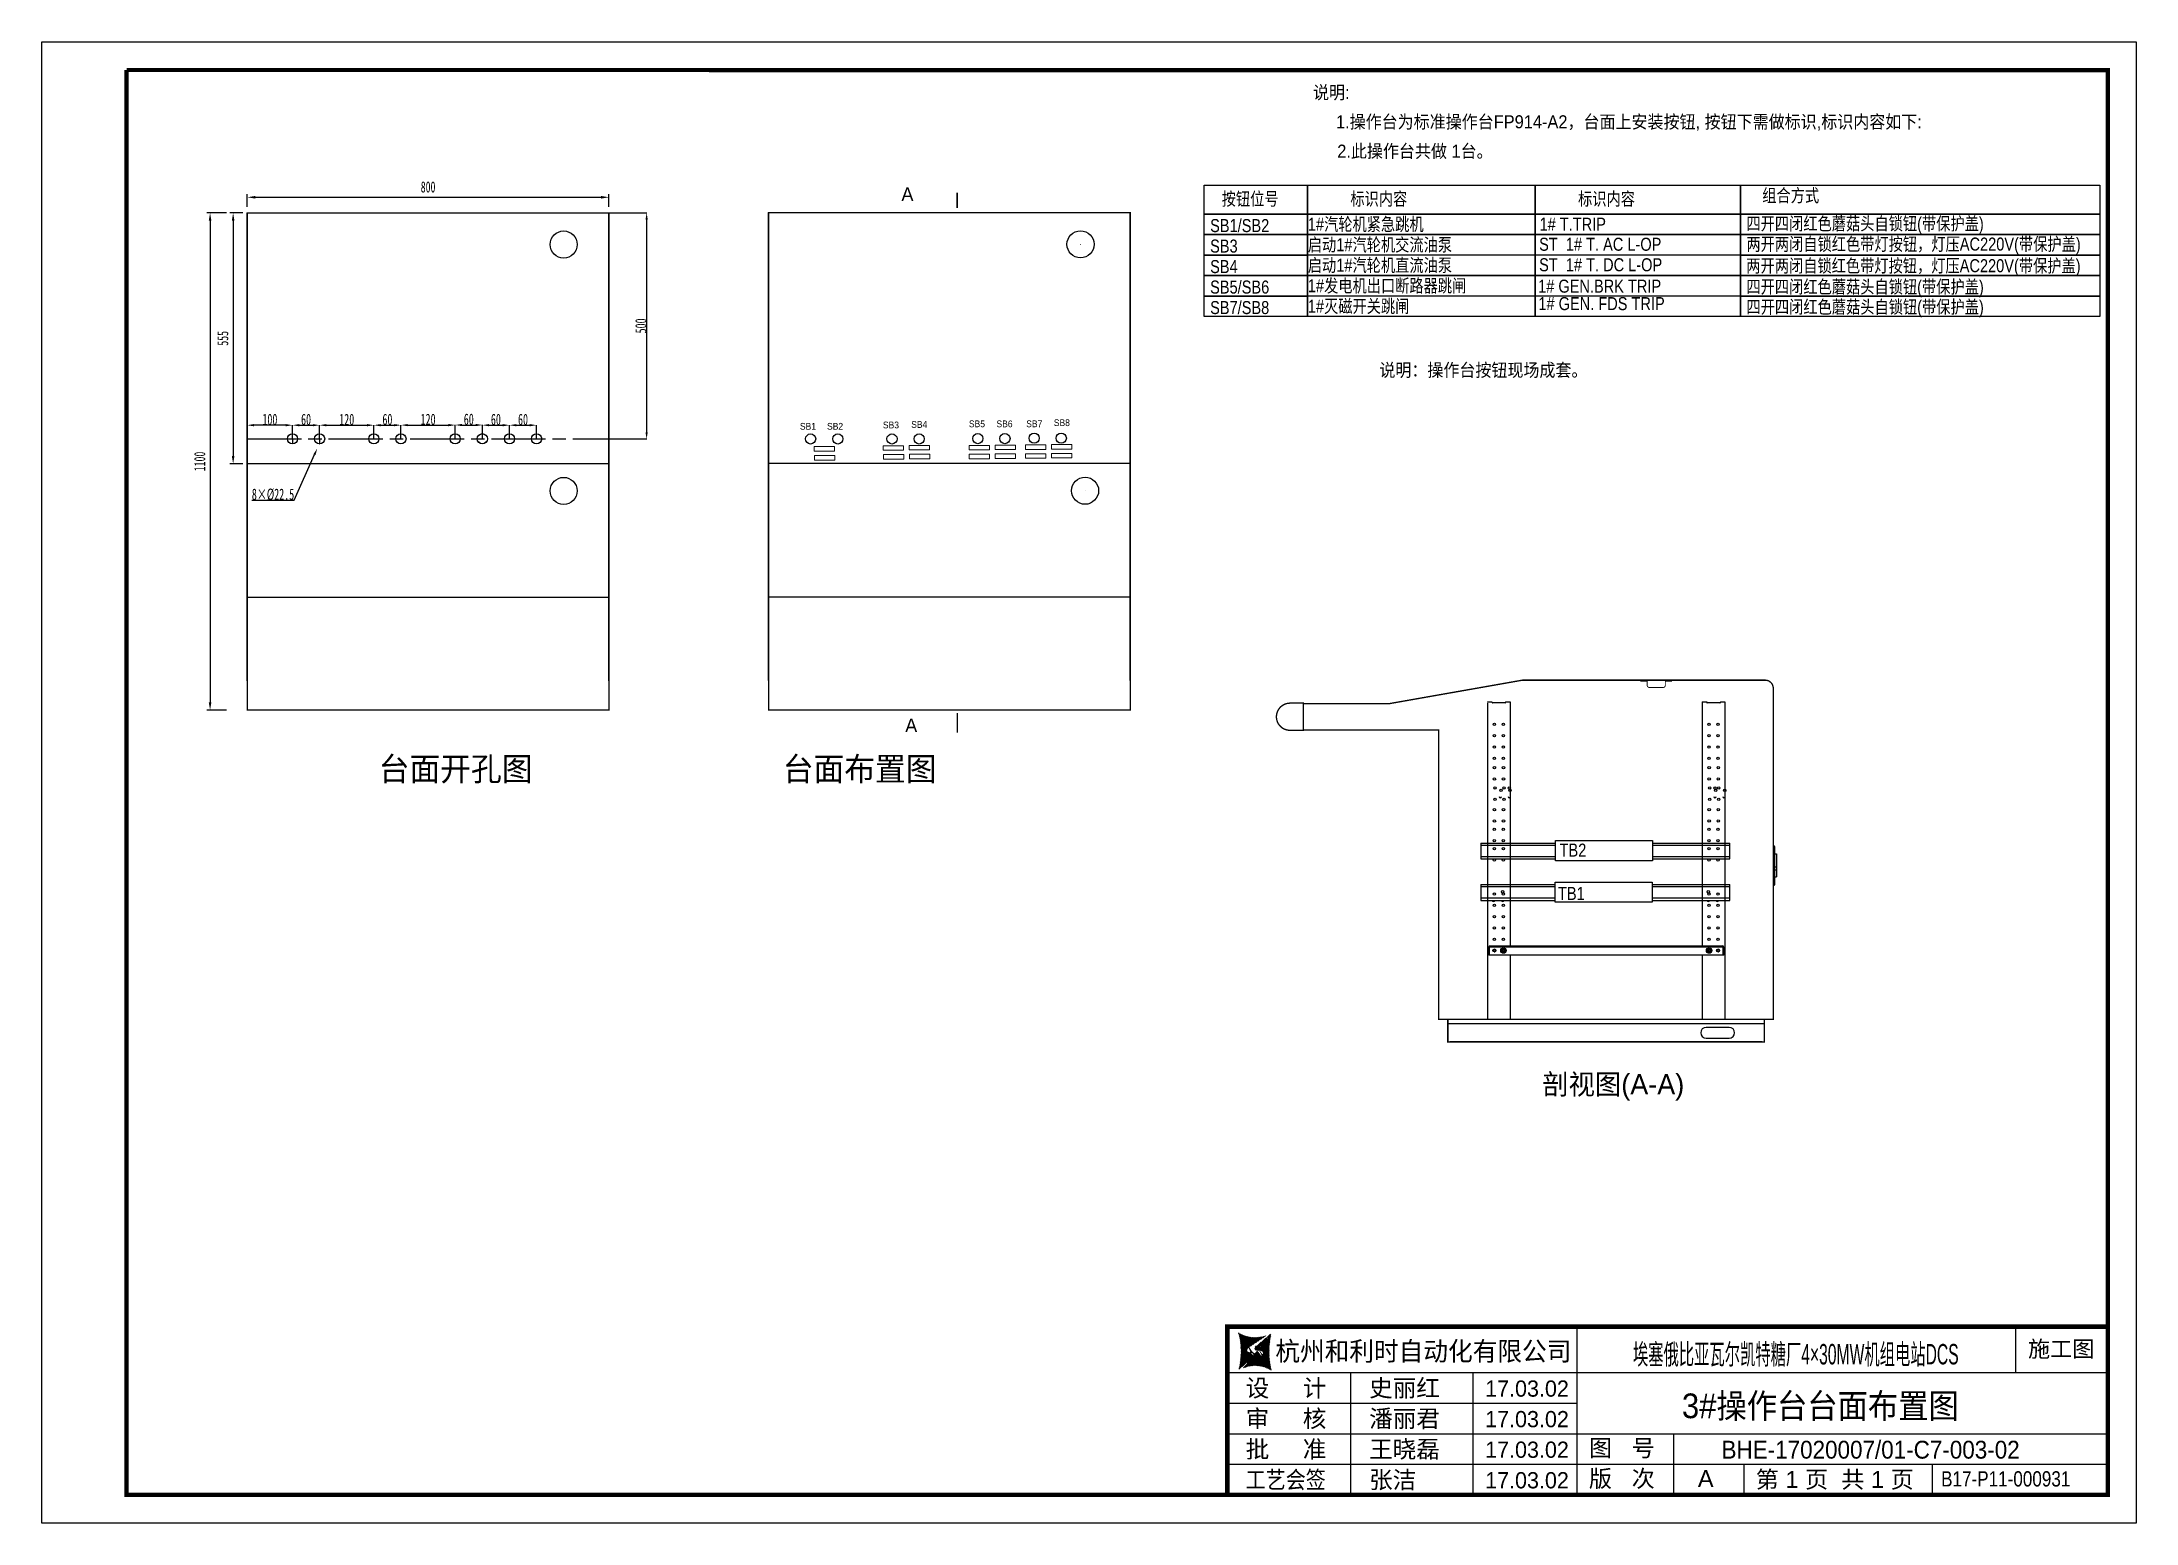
# Model space of a CAD drawing. Extents: x -6428 to 12880, y -7651 to 7267.
# Drawn here: x -1636 to 2998, y -4036 to -760 of the extents above; entities that cross this region are included whole.
import ezdxf
from ezdxf.enums import TextEntityAlignment as Align

# ---------------------------------------------------------------- set-up
doc = ezdxf.new("R2010")
doc.units = 0
doc.header["$LTSCALE"] = 10
doc.header["$MEASUREMENT"] = 0
doc.header["$PDMODE"] = 32
doc.linetypes.add('AM_ISO08W050', pattern=[18, 12, -1.5, 3, -1.5])
doc.layers.get('0').update_dxf_attribs({"linetype": 'CONTINUOUS'})
doc.layers.get('Defpoints').update_dxf_attribs({"linetype": 'CONTINUOUS'})
doc.layers.add('AM_7', color=4, linetype='AM_ISO08W050', lineweight=25)
doc.layers.add('操作台', color=7, linetype='CONTINUOUS')
doc.layers.add('标准图框及表格', color=7, linetype='CONTINUOUS')
doc.styles.add('HZ', font='arial.ttf')
doc.styles.get("Standard").update_dxf_attribs({"font": '', "width": 0.65})
doc.styles.get('Standard').set_extended_font_data('SimSun')
doc.dimstyles.new('AM_ISO', dxfattribs={"dimtxt": 3.5, "dimasz": 2.5, "dimexe": 1, "dimexo": 1, "dimgap": 1.5, "dimtad": 1, "dimdsep": 46, "dimtxsty": 'Standard', "dimcen": 0, "dimclrd": 256, "dimclre": 256, "dimclrt": 2, "dimadec": 0, "dimazin": 2, "dimtp": 0.1, "dimtm": 0.1, "dimtfac": 0.71, "dimtdec": 3, "dimtmove": 0, "dimatfit": 3, "dimfxl": 0, "dimlwd": -1, "dimlwe": -1, "dimarcsym": 0})
doc.dimstyles.get("Standard").update_dxf_attribs({"dimtxt": 25, "dimasz": 15, "dimexe": 0.18, "dimexo": 0.0625, "dimgap": 0.09, "dimtad": 0, "dimtoh": 1, "dimdec": 0, "dimzin": 0, "dimdsep": 46, "dimtxsty": 'Standard', "dimcen": 0.09, "dimadec": 0, "dimazin": 0, "dimtfac": 1, "dimtdec": 0, "dimtofl": 0, "dimtmove": 0, "dimatfit": 3, "dimfxl": 0, "dimtolj": 1, "dimtzin": 0, "dimarcsym": 0})
doc.dimstyles.new('STANDARD$0', dxfattribs={"dimtxt": 25, "dimasz": 15, "dimexe": 0.18, "dimexo": 0.0625, "dimgap": 0.09, "dimtad": 0, "dimtoh": 1, "dimdec": 0, "dimzin": 0, "dimdsep": 46, "dimtxsty": 'Standard', "dimcen": 0.09, "dimadec": 0, "dimazin": 0, "dimtfac": 1, "dimtdec": 0, "dimtofl": 0, "dimtmove": 0, "dimatfit": 3, "dimfxl": 0, "dimtolj": 1, "dimtzin": 0, "dimarcsym": 0})
pattern_1 = [(44.99999999999999, (62644.0067448291, -8867.199472524246), (-0.0585086954904412, 0.0585086954904411), [])]

msp = doc.modelspace()

# ---------------------------------------------------------------- texts
at = {"layer": '操作台', "style": 'HZ', "width": 0.9}
for s, height, p in [('说明:', 28.84615386, (1176.785858115394, -885.8512651103564)), ('1.操作台为标准操作台FP914-A2，台面上安装按钮, 按钮下需做标识,标识内容如下:', 28.84615386, (1227.443180270348, -950.8164231684246)), ('2.此操作台共做 1台。', 28.84615386, (1230.311154295676, -1015.69936650059)), ('SB1', 15, (41.46631517755578, -1617.377326963774)), ('SB2', 15, (101.4663151775557, -1617.377326963774)), ('SB3', 15, (225.0431235915121, -1614.425414560078)), ('SB4', 15, (287.6383275345388, -1613.329850928137)), ('SB5', 15, (415.3222620868182, -1611.901496499783)), ('SB6', 15, (476.3799680503725, -1611.965917127969)), ('SB7', 15, (542.1336914220301, -1611.873278062214)), ('SB8', 15, (603.1913973855844, -1609.396249848016))]:
    msp.add_text(s, height=height, dxfattribs=at).set_placement(p)
at = {"layer": '操作台', "style": 'HZ', "width": 0.95}
for s, height, p in [('A', 30, (279.3845266895355, -1096.412882274079)), ('A', 30, (287.774022518423, -2271.332366662127)), ('台面开孔图', 52.5, (-720.2707099621824, -2366.702641281914)), ('台面布置图', 52.5, (173.7084146063948, -2366.702641281914)), ('剖视图(A-A)', 45, (1840.856294141682, -3068.545606140745))]:
    msp.add_text(s, height=height, dxfattribs=at).set_placement(p, align=Align.MIDDLE)
at = {"layer": '操作台', "linetype": 'Continuous', "lineweight": 5, "style": 'HZ', "width": 0.8}
for s, p in [('按钮位号', (974.6707942926026, -1121.253890564966)), ('标识内容', (1259.250065110379, -1121.253890564966)), ('标识内容', (1763.04631829455, -1121.253890564966)), ('组合方式', (2170.511556316522, -1113.735707364702)), ('SB1/SB2', (949.0083204053716, -1180.335359701766)), ('1#汽轮机紧急跳机', (1165.193890349055, -1177.307413522826)), ('1# T.TRIP', (1677.858592085167, -1177.307413522826)), ('四开四闭红色蘑菇头自锁钮(带保护盖)', (2135.459027448755, -1175.918990664312)), ('SB3', (949.0083204053716, -1225.67145606874)), ('启动1#汽轮机交流油泵', (1165.193890349055, -1222.6435098898)), ('ST  1# T. AC L-OP', (1676.873161905211, -1221.658419596184)), ('两开两闭自锁红色带灯按钮，灯压AC220V(带保护盖)', (2135.459027448755, -1221.255087031286)), ('SB4', (949.0083204053716, -1271.007552435713)), ('启动1#汽轮机直流油泵', (1165.193890349055, -1267.979606256774)), ('ST  1# T. DC L-OP', (1676.873161905211, -1266.994515963158)), ('两开两闭自锁红色带灯按钮，灯压AC220V(带保护盖)', (2135.253945435345, -1269.084417218999)), ('SB5/SB6', (949.0083204053716, -1316.343648802687)), ('1#发电机出口断路器跳闸', (1165.193890349055, -1313.315702623748)), ('1# GEN.BRK TRIP', (1674.660624510605, -1314.362516715479)), ('四开四闭红色蘑菇头自锁钮(带保护盖)', (2135.525834546, -1315.631985632518)), ('SB7/SB8', (949.0083204053716, -1361.679745169661)), ('1#灭磁开关跳闸', (1165.193890349055, -1358.651798990721)), ('1# GEN. FDS TRIP', (1675.276875336345, -1352.921612855936)), ('四开四闭红色蘑菇头自锁钮(带保护盖)', (2135.567491401699, -1360.177522697156)), ('TB2', (1722.184054279596, -2561.685694032663)), ('TB1', (1718.728748002992, -2657.536206512436))]:
    msp.add_text(s, height=28.84615386, dxfattribs=at).set_placement(p)
at = {"layer": '操作台', "color": 3, "style": 'HZ', "width": 0.9}
msp.add_text('说明：操作台按钮现场成套。', height=28.84615386, dxfattribs=at).set_placement((1323.49012057408, -1499.922823302207))

# ---------------------------------------------------------------- blocks, each defined once
blk = doc.blocks.new('A4横图框')
at = {"layer": '标准图框及表格'}
h = blk.add_hatch(dxfattribs=at)
h.set_pattern_fill('ANSI31', color=5, scale=0.6619503254347141, style=0)
h.set_pattern_definition(pattern_1)
edge = h.paths.add_edge_path()
edge.add_arc((172.0496336600836, 30.69212609582466), 4.385420906004984, 238.1092081981574, 291.6531626184828)
edge.add_line((173.6677973982941, 26.61616453574824), (171.196811844281, 24.96342290218163))
edge.add_arc((159.3070898954674, 24.3208542135166), 10.7566927883141, 346.3915348661823, 374.2500326978036)
edge.add_line((169.7618019691645, 21.78995808790059), (171.9104852834489, 23.56403812982753))
edge.add_line((171.4204084507573, 24.1656820832199), (171.8022310894366, 24.1166197839688))
edge.add_spline(control_points=[(171.9076070613291, 23.5612403362524), (171.9782900895288, 23.62994398235459), (172.1063522407994, 23.75441992713461), (172.0982616688188, 24.08853178891007), (171.9041487548593, 24.10756342964889), (171.8004776051012, 24.11772778213201)], knot_values=[0, 0, 0, 0, 0.4839426457554279, 0.8767979790800492, 1.327118297953632, 1.327118297953632, 1.327118297953632, 1.327118297953632], weights=[1, 1, 1, 1, 1, 1], degree=3, periodic=0)
edge.add_spline(control_points=[(171.1960063120995, 24.96162603088887), (171.1383141229226, 24.91365774510486), (171.0341186915675, 24.8270242458879), (170.9598882847849, 24.7139107687239), (170.9267586692795, 24.6634273324584)], knot_values=[0, 0, 0, 0, 0.3714719093679447, 0.6708997588589845, 0.6708997588589845, 0.6708997588589845, 0.6708997588589845], weights=[1, 1, 1, 1, 1], degree=3, periodic=0)
edge.add_spline(control_points=[(171.0177855927386, 24.80139777460717), (170.9739837601, 24.75182568643358), (170.8874405854212, 24.63411966883577), (170.9097232617123, 24.3685217488732), (171.1438352137548, 24.19634813917073), (171.3287228371982, 24.17648276396212), (171.4184515092992, 24.16684180637679)], knot_values=[0.7541598914195891, 0.7541598914195891, 0.7541598914195891, 0.7541598914195891, 1.341857983071981, 2.043049761279585, 2.907443457733577, 3.722510221717078, 3.722510221717078, 3.722510221717078, 3.722510221717078], weights=[1, 1, 1, 1, 1, 1, 1], degree=3, periodic=0)
h = blk.add_hatch(dxfattribs=at)
h.set_pattern_fill('ANSI31', color=3, scale=0.6619503254347141, style=0)
h.set_pattern_definition(pattern_1)
edge = h.paths.add_edge_path()
edge.add_line((172.3049198977887, 24.52368860467541), (172.721034344714, 24.47090439472086))
edge.add_spline(control_points=[(172.1916602588671, 25.0804680907735), (172.1209772306528, 25.01176444467858), (171.9929150793969, 24.88728849988405), (172.0010056513629, 24.55317663812311), (172.1951185653369, 24.534144997377), (172.2987897150951, 24.52398064490117)], knot_values=[0, 0, 0, 0, 0.4839426457555314, 0.8767979790801576, 1.327118297953697, 1.327118297953697, 1.327118297953697, 1.327118297953697], weights=[1, 1, 1, 1, 1, 1], degree=3, periodic=0)
edge.add_line((174.3374653510318, 26.85175033912531), (172.1887820367474, 25.07767029719838))
edge.add_spline(control_points=[(173.1119433092453, 23.87664749850082), (173.1429732385941, 23.9160490896524), (173.2103720449149, 24.02492790509717), (173.1895440584403, 24.27318667815998), (172.9554321064269, 24.44536028784789), (172.7705444829544, 24.46522566305651), (172.6808158108824, 24.47486662065639)], knot_values=[0.8947336582581218, 0.8947336582581218, 0.8947336582581218, 0.8947336582581218, 1.341857983071981, 2.043049761279585, 2.907443457733577, 3.722510221717078, 3.722510221717078, 3.722510221717078, 3.722510221717078], weights=[1, 1, 1, 1, 1, 1, 1], degree=3, periodic=0)
edge.add_line((173.0325647221971, 23.79264395867943), (173.1243460055912, 23.89147256635482))
edge.add_line((172.905024764018, 23.67952689414087), (173.0325647221971, 23.79264395867212))
edge.add_line((170.431469921873, 22.02554389127766), (172.9024554758862, 23.67828552484428))
edge.add_arc((172.0496336600836, 17.94958233120851), 4.385420906004984, 58.1092081981576, 111.6531626184829)
edge.add_arc((184.7921774246996, 24.3208542135166), 10.7566927883141, 166.3915348661824, 194.2500326978025)
at = {"layer": '标准图框及表格', "color": 7}
for p, q in [((0.0013954609912616, 210.0032846437229), (297.0014441308175, 210.0032846437229)), ((0.0013954609912616, 0.0032502307208233), (0.0013954609912616, 210.0032846437229)), ((297.0014441308175, 210.0032846437229), (297.0014441308175, 0.0032502307208233)), ((217.7550332142755, 4.003284256038056), (217.7550332142755, 27.83661758936654)), ((279.9469701136921, 21.33661758936654), (279.9469701136921, 27.83661758936654)), ((168.1328066468058, 21.33661758936654), (292.9334290521556, 21.33661758936654)), ((185.6449392240147, 4.003284256038056), (185.6449392240292, 21.33661758936654)), ((203.0006413213422, 4.003284256038056), (203.0006413213568, 21.33661758936654)), ((168.1328066468058, 17.00328425603806), (217.7550332142755, 17.00328425603806)), ((168.1328066468058, 12.66995092270957), (292.9334290521556, 12.66995092270957)), ((231.4498319004824, 4.003284256038056), (231.4498319004824, 12.66995092270957)), ((168.1328066468058, 8.336617589373816), (292.9334290521556, 8.336617589373816)), ((241.4270588527042, 4.003284256038056), (241.4270588527042, 8.336617589373816)), ((268.120108647513, 4.003284256038056), (268.120108647513, 8.336617589373816)), ((168.1328066468058, 4.003284256038056), (292.9334290521556, 4.003284256038056)), ((297.0014441308175, 0.0032502307208233), (0.0013954609912616, 0.0032502307208233))]:
    blk.add_line(p, q, dxfattribs=at)
for points, const_width in [([(12.00143194437442, 206.0152988131507), (293.0014441308175, 206.0032506184056), (293.0014441308175, 4.003284256038056), (12.00143194437442, 4.003284256038056), (12.00143194437442, 206.0032506184056)], 0.6000000983228672), ([(292.9334290521556, 27.83661758937381), (168.1328066468058, 27.83661758937381), (168.1328066468058, 4.003284256038056)], 0.65)]:
    blk.add_lwpolyline(points, dxfattribs=dict(at, const_width=const_width))
at = {"layer": '标准图框及表格', "color": 5, "style": 'HZ'}
for s, p in [('pgqh', (170.0333635432534, 25.80304024583023)), ('hollilas', (170.0466366199025, 23.71374969515312))]:
    blk.add_text(s, height=0.4136785714285714, dxfattribs=at).set_placement(p)
at = {"layer": '标准图框及表格', "color": 3, "style": 'HZ'}
for s, height, p in [('auto', 0.6894642857142859, (172.1807441825285, 24.64895443542486)), ('hollysys', 0.3447321428571429, (172.3103532946761, 22.62004550448043))]:
    blk.add_text(s, height=height, dxfattribs=at).set_placement(p)
at = {"layer": '标准图框及表格', "color": 7, "style": 'HZ'}
for s, height, width, p in [('杭州和利时自动化有限公司', 2.7, 0.95, (174.9285941560083, 23.02911227819135)), ('工艺会签', 2.449999999999999, 0.85, (170.7212873600156, 4.927898099951165))]:
    blk.add_text(s, height=height, dxfattribs=dict(at, width=width)).set_placement(p)
for s, height, p in [('设     计', 2.449999999999999, (170.7212873600156, 17.92789809995847)), ('审     核', 2.449999999999999, (170.7212873600156, 13.59456476662271)), ('批     准', 2.449999999999999, (170.7212873600119, 9.261231433286953)), ('图   号', 2.399999999999999, (219.3988483406183, 9.450548544822992)), ('版   次', 2.399999999999999, (219.3988483406183, 5.117215211487234))]:
    blk.add_text(s, height=height, dxfattribs=at).set_placement(p)
at = {"layer": '标准图框及表格', "color": 7, "style": 'HZ', "flags": 8}
for tag, height, width, p in [('工程名称', 2.892696969694902, 0.65, (247.8353315485956, 22.94014901757174)), ('图纸名称', 3.499999999999999, 0.9, (252.2228085267316, 14.87880182043022))]:
    blk.add_attdef(tag, text='', height=height, dxfattribs=dict(at, width=width)).set_placement(p, align=Align.CENTER)
blk.add_attdef('设计阶段', text='', height=2.299999999999999, dxfattribs=at).set_placement((286.3714665038433, 23.54666542107214), align=Align.CENTER)
for tag, p, height in [('设计人', (188.2334199372244, 17.92789809995847), 2.449999999999999), ('审核人', (188.2334199372099, 13.59456476662271), 2.449999999999999), ('会签人', (188.2334199372099, 9.2612314332942), 2.449999999999999), ('批准人', (188.2334199371953, 4.927898099958441), 2.449999999999999), ('版次', (234.8449582635331, 5.117215211487234), 2.399999999999999), ('第几页共几页', (243.0562623004216, 4.991982186801863), 2.399999999999999)]:
    blk.add_attdef(tag, p, '', height=height, dxfattribs=at)
for tag, p, height, width in [('设计时间', (204.6762329055318, 17.92789809995847), 2.299999999999999, 0.95), ('审核时间', (204.6762329055318, 13.59456476662998), 2.299999999999999, 0.95), ('会签时间', (204.6762329055172, 9.2612314332942), 2.299999999999999, 0.95), ('图纸编号', (238.2096247235004, 9.144936985527348), 2.531109848483039, 0.9), ('批准时间', (204.6762329055172, 4.927898099958441), 2.299999999999999, 0.95), ('图纸标准', (269.3453519223485, 5.193019987101081), 2.169522727271176, 0.8)]:
    blk.add_attdef(tag, p, '', height=height, dxfattribs=dict(at, width=width))
blk = doc.blocks.new('*D99')
at = {"layer": 'Defpoints', "color": 0}
for p in [(-1219.827550215502, -1137.786614038671), (-1263.44193240153, -2237.586614038673), (-1219.827550215502, -2237.586614038673)]:
    blk.add_point(p, dxfattribs=at)
at = {"layer": '操作台'}
for p, q in [((-1226.827550215502, -1137.786614038671), (-1270.44193240153, -1137.786614038671)), ((-1263.44193240153, -1155.286614038671), (-1263.44193240153, -2220.086614038673)), ((-1226.827550215502, -2237.586614038673), (-1270.44193240153, -2237.586614038673))]:
    blk.add_line(p, q, dxfattribs=at)
for points in [[(-1260.525265734863, -1155.286614038671), (-1266.358599068197, -1155.286614038671), (-1263.44193240153, -1137.786614038671)], [(-1266.358599068197, -2220.086614038673), (-1260.525265734863, -2220.086614038673), (-1263.44193240153, -2237.586614038673)]]:
    blk.add_solid(points, dxfattribs=at)
at = {"layer": '操作台', "color": 7, "insert": (-1286.19193240153, -1687.686614038672), "char_height": 24.5, "attachment_point": 5, "rotation": 90}
blk.add_mtext('1100', dxfattribs=at)
blk = doc.blocks.new('*D100')
at = {"layer": 'Defpoints', "color": 0}
for p in [(-381.1071282270473, -1103.34483664926), (-1181.107128227047, -1131.753368061457), (-381.1071282270473, -1131.753368061457)]:
    blk.add_point(p, dxfattribs=at)
at = {"layer": '操作台'}
for p, q in [((-1181.107128227047, -1124.753368061457), (-1181.107128227047, -1096.34483664926)), ((-1163.607128227047, -1103.34483664926), (-398.6071282270473, -1103.34483664926)), ((-381.1071282270473, -1124.753368061457), (-381.1071282270473, -1096.34483664926))]:
    blk.add_line(p, q, dxfattribs=at)
for points in [[(-1163.607128227047, -1100.428169982593), (-1163.607128227047, -1106.261503315927), (-1181.107128227047, -1103.34483664926)], [(-398.6071282270473, -1106.261503315927), (-398.6071282270473, -1100.428169982593), (-381.1071282270473, -1103.34483664926)]]:
    blk.add_solid(points, dxfattribs=at)
at = {"layer": '操作台', "color": 7, "insert": (-781.1071282270472, -1080.59483664926), "char_height": 24.5, "attachment_point": 5}
blk.add_mtext('800', dxfattribs=at)
blk = doc.blocks.new('*D101')
at = {"layer": 'Defpoints', "color": 0}
for p in [(-1183.899374299145, -1137.786614038671), (-1212.440663946848, -1692.786614038671), (-1183.899374299145, -1692.786614038671)]:
    blk.add_point(p, dxfattribs=at)
at = {"layer": '操作台'}
for p, q in [((-1190.899374299145, -1137.786614038671), (-1219.440663946848, -1137.786614038671)), ((-1212.440663946848, -1155.286614038671), (-1212.440663946848, -1675.286614038671)), ((-1190.899374299145, -1692.786614038671), (-1219.440663946848, -1692.786614038671))]:
    blk.add_line(p, q, dxfattribs=at)
for points in [[(-1209.523997280181, -1155.286614038671), (-1215.357330613515, -1155.286614038671), (-1212.440663946848, -1137.786614038671)], [(-1215.357330613515, -1675.286614038671), (-1209.523997280181, -1675.286614038671), (-1212.440663946848, -1692.786614038671)]]:
    blk.add_solid(points, dxfattribs=at)
at = {"layer": '操作台', "color": 7, "insert": (-1235.190663946848, -1415.286614038671), "char_height": 24.5, "attachment_point": 5, "rotation": 90}
blk.add_mtext('555', dxfattribs=at)
blk = doc.blocks.new('*D102')
at = {"layer": 'Defpoints', "color": 0}
for p in [(-1021.10712822705, -1607.409350396205), (-1081.10712822705, -1637.63786403867), (-1021.10712822705, -1637.63786403867)]:
    blk.add_point(p, dxfattribs=at)
at = {"layer": '操作台', "color": 0, "linetype": 'Continuous', "lineweight": -2}
for p, q in [((-1081.10712822705, -1637.57536403867), (-1081.10712822705, -1607.229350396204)), ((-1066.10712822705, -1607.409350396205), (-1036.10712822705, -1607.409350396205)), ((-1021.10712822705, -1637.57536403867), (-1021.10712822705, -1607.229350396204))]:
    blk.add_line(p, q, dxfattribs=at)
at = {"layer": '操作台', "color": 0}
for points in [[(-1066.10712822705, -1604.909350396205), (-1066.10712822705, -1609.909350396205), (-1081.10712822705, -1607.409350396205)], [(-1036.10712822705, -1609.909350396205), (-1036.10712822705, -1604.909350396205), (-1021.10712822705, -1607.409350396205)]]:
    blk.add_solid(points, dxfattribs=at)
at = {"layer": '操作台', "color": 0, "lineweight": 5, "insert": (-1051.10712822705, -1594.819350396205), "char_height": 25, "attachment_point": 5}
blk.add_mtext('\\A1;60', dxfattribs=at)
blk = doc.blocks.new('*D103')
at = {"layer": 'Defpoints', "color": 0}
for p in [(-1026.369207123088, -1658.825372436948), (-1021.776017745686, -1648.555751638532)]:
    blk.add_point(p, dxfattribs=at)
at = {"layer": '操作台', "color": 0, "lineweight": -2}
for p, q in [((-1021.866017745686, -1648.555751638532), (-1021.686017745686, -1648.555751638532)), ((-1021.776017745686, -1648.645751638532), (-1021.776017745686, -1648.465751638532)), ((-1077.558709461478, -1773.276733937796), (-1032.493459626292, -1672.518200168173)), ((-1170.725098350366, -1773.276733937796), (-1077.558709461478, -1773.276733937796))]:
    blk.add_line(p, q, dxfattribs=at)
at = {"layer": '操作台', "color": 0}
blk.add_solid([(-1030.211321671088, -1673.538908918707), (-1034.775597581496, -1671.497491417638), (-1026.369207123088, -1658.825372436948)], dxfattribs=at)
at = {"layer": '操作台', "color": 0, "insert": (-1124.186903905922, -1760.686733937796), "char_height": 25, "attachment_point": 5}
blk.add_mtext('\\A1;8×%%c22.5', dxfattribs=at)
blk = doc.blocks.new('*D104')
at = {"layer": 'Defpoints', "color": 0}
for p in [(-1181.107128227047, -1607.409350396206), (-1181.107128227047, -1607.409350396205), (-1081.10712822705, -1607.409350396205)]:
    blk.add_point(p, dxfattribs=at)
at = {"layer": '操作台', "color": 0, "lineweight": -2}
for p, q in [((-1181.107128227047, -1607.346850396206), (-1181.107128227047, -1607.229350396204)), ((-1096.10712822705, -1607.409350396205), (-1166.107128227047, -1607.409350396205)), ((-1081.10712822705, -1607.346850396205), (-1081.10712822705, -1607.229350396204))]:
    blk.add_line(p, q, dxfattribs=at)
at = {"layer": '操作台', "color": 0}
for points in [[(-1166.107128227047, -1604.909350396205), (-1166.107128227047, -1609.909350396205), (-1181.107128227047, -1607.409350396205)], [(-1096.10712822705, -1609.909350396205), (-1096.10712822705, -1604.909350396205), (-1081.10712822705, -1607.409350396205)]]:
    blk.add_solid(points, dxfattribs=at)
at = {"layer": '操作台', "color": 0, "insert": (-1131.107128227048, -1594.819350396205), "char_height": 25, "attachment_point": 5}
blk.add_mtext('\\A1;100', dxfattribs=at)
blk = doc.blocks.new('*D105')
at = {"layer": 'Defpoints', "color": 0}
for p in [(-381.1071282270473, -1137.786614038671), (-410.6960908561736, -1637.849114038671), (-297.6303864182842, -1637.849114038671)]:
    blk.add_point(p, dxfattribs=at)
at = {"layer": '操作台', "color": 0, "lineweight": -2}
for p, q in [((-381.0446282270472, -1137.786614038671), (-297.4503864182842, -1137.786614038671)), ((-297.6303864182842, -1152.786614038671), (-297.6303864182842, -1622.849114038671)), ((-410.6335908561736, -1637.849114038671), (-297.4503864182842, -1637.849114038671))]:
    blk.add_line(p, q, dxfattribs=at)
at = {"layer": '操作台', "color": 0}
for points in [[(-295.1303864182841, -1152.786614038671), (-300.1303864182842, -1152.786614038671), (-297.6303864182842, -1137.786614038671)], [(-300.1303864182842, -1622.849114038671), (-295.1303864182841, -1622.849114038671), (-297.6303864182842, -1637.849114038671)]]:
    blk.add_solid(points, dxfattribs=at)
at = {"layer": '操作台', "color": 0, "insert": (-310.2203864182841, -1387.817864038671), "char_height": 25, "attachment_point": 5, "rotation": 90}
blk.add_mtext('\\A1;500', dxfattribs=at)
blk = doc.blocks.new('*D96')
at = {"layer": 'Defpoints', "color": 0}
for p in [(-901.1071282270503, -1607.409350396209), (-1021.10712822705, -1637.637864038671), (-901.1071282270503, -1637.637864038671)]:
    blk.add_point(p, dxfattribs=at)
at = {"layer": '操作台', "color": 0, "linetype": 'Continuous', "lineweight": -2}
for p, q in [((-1021.10712822705, -1637.575364038671), (-1021.10712822705, -1607.229350396209)), ((-1006.10712822705, -1607.409350396209), (-916.10712822705, -1607.409350396209)), ((-901.1071282270503, -1637.575364038671), (-901.1071282270503, -1607.229350396209))]:
    blk.add_line(p, q, dxfattribs=at)
at = {"layer": '操作台', "color": 0}
for points in [[(-1006.10712822705, -1604.909350396209), (-1006.10712822705, -1609.909350396209), (-1021.10712822705, -1607.409350396209)], [(-916.10712822705, -1609.909350396209), (-916.10712822705, -1604.909350396209), (-901.1071282270503, -1607.409350396209)]]:
    blk.add_solid(points, dxfattribs=at)
at = {"layer": '操作台', "color": 0, "lineweight": 5, "insert": (-961.1071282270503, -1594.819350396209), "char_height": 25, "attachment_point": 5}
blk.add_mtext('\\A1;120', dxfattribs=at)
blk = doc.blocks.new('*D97')
at = {"layer": 'Defpoints', "color": 0}
for p in [(-841.1071282270502, -1607.409350396209), (-901.1071282270503, -1637.637864038671), (-841.1071282270502, -1637.637864038671)]:
    blk.add_point(p, dxfattribs=at)
at = {"layer": '操作台', "color": 0, "linetype": 'Continuous', "lineweight": -2}
for p, q in [((-901.1071282270503, -1637.575364038671), (-901.1071282270503, -1607.229350396209)), ((-886.1071282270503, -1607.409350396209), (-856.1071282270503, -1607.409350396209)), ((-841.1071282270502, -1637.575364038671), (-841.1071282270502, -1607.229350396209))]:
    blk.add_line(p, q, dxfattribs=at)
at = {"layer": '操作台', "color": 0}
for points in [[(-886.1071282270503, -1604.909350396209), (-886.1071282270503, -1609.909350396209), (-901.1071282270503, -1607.409350396209)], [(-856.1071282270503, -1609.909350396209), (-856.1071282270503, -1604.909350396209), (-841.1071282270502, -1607.409350396209)]]:
    blk.add_solid(points, dxfattribs=at)
at = {"layer": '操作台', "color": 0, "lineweight": 5, "insert": (-871.1071282270503, -1594.819350396209), "char_height": 25, "attachment_point": 5}
blk.add_mtext('\\A1;60', dxfattribs=at)
blk = doc.blocks.new('*D98')
at = {"layer": 'Defpoints', "color": 0}
for p in [(-601.0854314083714, -1607.409350396209), (-661.0854314083715, -1637.637864038671), (-601.0854314083714, -1637.637864038671)]:
    blk.add_point(p, dxfattribs=at)
at = {"layer": '操作台', "color": 0, "linetype": 'Continuous', "lineweight": -2}
for p, q in [((-661.0854314083715, -1637.575364038671), (-661.0854314083715, -1607.229350396209)), ((-646.0854314083715, -1607.409350396209), (-616.0854314083714, -1607.409350396209)), ((-601.0854314083714, -1637.575364038671), (-601.0854314083714, -1607.229350396209))]:
    blk.add_line(p, q, dxfattribs=at)
at = {"layer": '操作台', "color": 0}
for points in [[(-646.0854314083715, -1604.909350396209), (-646.0854314083715, -1609.909350396209), (-661.0854314083715, -1607.409350396209)], [(-616.0854314083714, -1609.909350396209), (-616.0854314083714, -1604.909350396209), (-601.0854314083714, -1607.409350396209)]]:
    blk.add_solid(points, dxfattribs=at)
at = {"layer": '操作台', "color": 0, "lineweight": 5, "insert": (-631.0854314083715, -1594.819350396209), "char_height": 25, "attachment_point": 5}
blk.add_mtext('\\A1;60', dxfattribs=at)
blk = doc.blocks.new('*D106')
at = {"layer": 'Defpoints', "color": 0}
for p in [(-541.0854314083714, -1607.409350396209), (-601.0854314083714, -1637.637864038671), (-541.0854314083714, -1637.637864038671)]:
    blk.add_point(p, dxfattribs=at)
at = {"layer": '操作台', "color": 0, "linetype": 'Continuous', "lineweight": -2}
for p, q in [((-601.0854314083714, -1637.575364038671), (-601.0854314083714, -1607.229350396209)), ((-586.0854314083714, -1607.409350396209), (-556.0854314083714, -1607.409350396209)), ((-541.0854314083714, -1637.575364038671), (-541.0854314083714, -1607.229350396209))]:
    blk.add_line(p, q, dxfattribs=at)
at = {"layer": '操作台', "color": 0}
for points in [[(-586.0854314083714, -1604.909350396209), (-586.0854314083714, -1609.909350396209), (-601.0854314083714, -1607.409350396209)], [(-556.0854314083714, -1609.909350396209), (-556.0854314083714, -1604.909350396209), (-541.0854314083714, -1607.409350396209)]]:
    blk.add_solid(points, dxfattribs=at)
at = {"layer": '操作台', "color": 0, "lineweight": 5, "insert": (-571.0854314083714, -1594.819350396209), "char_height": 25, "attachment_point": 5}
blk.add_mtext('\\A1;60', dxfattribs=at)
blk = doc.blocks.new('*D107')
at = {"layer": 'Defpoints', "color": 0}
for p in [(-721.0854314083715, -1607.229350396209), (-841.1071282270502, -1637.457864038671), (-721.0854314083715, -1637.215364038671)]:
    blk.add_point(p, dxfattribs=at)
at = {"layer": '操作台', "color": 0, "linetype": 'Continuous', "lineweight": -2}
for p, q in [((-841.1071282270502, -1637.395364038671), (-841.1071282270502, -1607.049350396209)), ((-826.1071282270502, -1607.229350396209), (-736.0854314083715, -1607.229350396209)), ((-721.0854314083715, -1637.152864038671), (-721.0854314083715, -1607.049350396209))]:
    blk.add_line(p, q, dxfattribs=at)
at = {"layer": '操作台', "color": 0}
for points in [[(-826.1071282270502, -1604.729350396209), (-826.1071282270502, -1609.729350396209), (-841.1071282270502, -1607.229350396209)], [(-736.0854314083715, -1609.729350396209), (-736.0854314083715, -1604.729350396209), (-721.0854314083715, -1607.229350396209)]]:
    blk.add_solid(points, dxfattribs=at)
at = {"layer": '操作台', "color": 0, "lineweight": 5, "insert": (-781.0962798177109, -1594.639350396209), "char_height": 25, "attachment_point": 5}
blk.add_mtext('\\A1;120', dxfattribs=at)
blk = doc.blocks.new('*D108')
at = {"layer": 'Defpoints', "color": 0}
for p in [(-661.0854314083715, -1607.049350396209), (-721.0854314083715, -1637.277864038671), (-661.0854314083715, -1637.277864038671)]:
    blk.add_point(p, dxfattribs=at)
at = {"layer": '操作台', "color": 0, "linetype": 'Continuous', "lineweight": -2}
for p, q in [((-721.0854314083715, -1637.215364038671), (-721.0854314083715, -1606.869350396209)), ((-706.0854314083715, -1607.049350396209), (-676.0854314083715, -1607.049350396209)), ((-661.0854314083715, -1637.215364038671), (-661.0854314083715, -1606.869350396209))]:
    blk.add_line(p, q, dxfattribs=at)
at = {"layer": '操作台', "color": 0}
for points in [[(-706.0854314083715, -1604.549350396209), (-706.0854314083715, -1609.549350396209), (-721.0854314083715, -1607.049350396209)], [(-676.0854314083715, -1609.549350396209), (-676.0854314083715, -1604.549350396209), (-661.0854314083715, -1607.049350396209)]]:
    blk.add_solid(points, dxfattribs=at)
at = {"layer": '操作台', "color": 0, "lineweight": 5, "insert": (-691.0854314083715, -1594.459350396209), "char_height": 25, "attachment_point": 5}
blk.add_mtext('\\A1;60', dxfattribs=at)

# ---------------------------------------------------------------- dimensions: what is measured, and where the dimension line sits
at = {"layer": '操作台', "color": 7}
dim = msp.add_linear_dim(base=(-381.1071282270473, -1103.34483664926), p1=(-1181.107128227047, -1131.753368061457), p2=(-381.1071282270473, -1131.753368061457), dimstyle='AM_ISO', override={"dimscale": 7, "dimclrt": 7, "dimtdec": 2}, dxfattribs=at)
dim.commit()
dim.dimension.update_dxf_attribs({"geometry": '*D100', "text_midpoint": (-781.1071282270472, -1080.59483664926)})
dim = msp.add_linear_dim(base=(-1263.44193240153, -2237.586614038673), p1=(-1219.827550215502, -1137.786614038671), p2=(-1219.827550215502, -2237.586614038673), angle=90, text='1100', dimstyle='AM_ISO', override={"dimscale": 7, "dimclrt": 7, "dimtdec": 2}, dxfattribs=at)
dim.commit()
dim.dimension.update_dxf_attribs({"geometry": '*D99', "text_midpoint": (-1286.19193240153, -1687.686614038672)})
dim = msp.add_linear_dim(base=(-1212.440663946848, -1692.786614038671), p1=(-1183.899374299145, -1137.786614038671), p2=(-1183.899374299145, -1692.786614038671), angle=90, dimstyle='AM_ISO', override={"dimscale": 7, "dimclrt": 7, "dimtdec": 2}, dxfattribs=at)
dim.commit()
dim.dimension.update_dxf_attribs({"geometry": '*D101', "text_midpoint": (-1235.190663946848, -1415.286614038671)})
at = {"layer": '操作台', "color": 3}
dim = msp.add_linear_dim(base=(-297.6303864182842, -1637.849114038671), p1=(-381.1071282270473, -1137.786614038671), p2=(-410.6960908561736, -1637.849114038671), angle=90, dimstyle='STANDARD$0', override={"dimtad": 1, "dimarcsym": 1}, dxfattribs=at)
dim.commit()
dim.dimension.update_dxf_attribs({"geometry": '*D105', "text_midpoint": (-297.6303864182842, -1387.817864038671), "dimtype": 160})
at = {"layer": '操作台'}
dim = msp.add_linear_dim(base=(-1181.107128227047, -1607.409350396205), p1=(-1081.10712822705, -1607.409350396205), p2=(-1181.107128227047, -1607.409350396206), dimstyle='STANDARD$0', override={"dimtad": 1, "dimarcsym": 1}, dxfattribs=at)
dim.commit()
dim.dimension.update_dxf_attribs({"geometry": '*D104', "text_midpoint": (-1131.107128227048, -1594.819350396205)})
at = {"layer": '操作台', "linetype": 'Continuous', "lineweight": 5}
for base, p1, p2, picture, middle in [((-1021.10712822705, -1607.409350396205), (-1081.10712822705, -1637.63786403867), (-1021.10712822705, -1637.63786403867), '*D102', (-1051.10712822705, -1594.819350396205)), ((-901.1071282270503, -1607.409350396209), (-1021.10712822705, -1637.637864038671), (-901.1071282270503, -1637.637864038671), '*D96', (-961.1071282270503, -1594.819350396209)), ((-841.1071282270502, -1607.409350396209), (-901.1071282270503, -1637.637864038671), (-841.1071282270502, -1637.637864038671), '*D97', (-871.1071282270503, -1594.819350396209)), ((-721.0854314083715, -1607.229350396209), (-841.1071282270502, -1637.457864038671), (-721.0854314083715, -1637.215364038671), '*D107', (-781.0962798177109, -1594.639350396209)), ((-661.0854314083715, -1607.049350396209), (-721.0854314083715, -1637.277864038671), (-661.0854314083715, -1637.277864038671), '*D108', (-691.0854314083715, -1594.459350396209)), ((-601.0854314083714, -1607.409350396209), (-661.0854314083715, -1637.637864038671), (-601.0854314083714, -1637.637864038671), '*D98', (-631.0854314083715, -1594.819350396209)), ((-541.0854314083714, -1607.409350396209), (-601.0854314083714, -1637.637864038671), (-541.0854314083714, -1637.637864038671), '*D106', (-571.0854314083714, -1594.819350396209))]:
    dim = msp.add_linear_dim(base=base, p1=p1, p2=p2, dimstyle='STANDARD$0', override={"dimtad": 1, "dimtmove": 1, "dimarcsym": 1}, dxfattribs=at)
    dim.commit()
    dim.dimension.update_dxf_attribs({"geometry": picture, "text_midpoint": middle})
at = {"layer": '操作台', "color": 3}
dim = msp.add_radius_dim(center=(-1021.776017745686, -1648.555751638532), mpoint=(-1026.369207123088, -1658.825372436948), text='8×%%c22.5', dimstyle='Standard', override={"dimtad": 1, "dimarcsym": 1}, dxfattribs=at)
dim.commit()
dim.dimension.update_dxf_attribs({"geometry": '*D103', "text_midpoint": (-1077.558709461478, -1773.276733937796), "dimtype": 164})

# ---------------------------------------------------------------- linework, layer by layer
at = {"color": 6}
for p, q in [((1548.231584195234, -2531.827110673401), (1712.845707080776, -2531.827110673401)), ((1712.845707080776, -2536.827110673401), (1548.231584195234, -2536.827110673401)), ((1927.401229699853, -2531.827110673401), (2098.727741921559, -2531.827110673401)), ((2098.727741921559, -2536.827110673401), (1927.401229699853, -2536.827110673401)), ((2098.727741921559, -2566.827110673401), (2098.727741921559, -2531.827110673401)), ((1712.845707080776, -2561.827110673401), (1548.231584195234, -2561.827110673401)), ((1548.231584195234, -2566.827110673401), (1712.845707080776, -2566.827110673401)), ((2098.727741921559, -2561.827110673401), (1927.401229699853, -2561.827110673401)), ((1927.401229699853, -2566.827110673401), (2098.727741921559, -2566.827110673401)), ((1547.98804579218, -2623.5034792166), (1712.602168677721, -2623.5034792166)), ((1712.602168677721, -2628.5034792166), (1547.98804579218, -2628.5034792166)), ((1927.157691296798, -2623.5034792166), (2098.484203518504, -2623.5034792166)), ((2098.484203518504, -2628.5034792166), (1927.157691296798, -2628.5034792166)), ((2098.484203518504, -2658.5034792166), (2098.484203518504, -2623.5034792166)), ((1712.602168677721, -2653.5034792166), (1547.98804579218, -2653.5034792166)), ((1547.98804579218, -2658.5034792166), (1712.602168677721, -2658.5034792166)), ((2098.484203518504, -2653.5034792166), (1927.157691296798, -2653.5034792166)), ((1927.157691296798, -2658.5034792166), (2098.484203518504, -2658.5034792166))]:
    msp.add_line(p, q, dxfattribs=at)
at = {"layer": 'AM_7'}
for p, q in [((-1181.107128227047, -1637.84911403867), (-381.8894691180517, -1637.84911403867)), ((-1081.107128227047, -1637.637864038671), (-1081.107128227047, -1648.997864038672)), ((-1021.10712822705, -1637.637864038671), (-1021.10712822705, -1626.277864038672)), ((-1021.10712822705, -1637.637864038671), (-1021.10712822705, -1648.997864038672))]:
    msp.add_line(p, q, dxfattribs=at)
at = {"layer": '操作台'}
for p, q in [((389.5060882964995, -1126.795156731937), (389.5060882964995, -1093.351367972745)), ((389.5060882964995, -1093.351367972745), (389.5060882964995, -1126.795156731937)), ((-381.1071282270473, -1692.786614038671), (-1181.107128227047, -1692.786614038671)), ((772.3598923059366, -1692.323790529056), (-27.64010769406332, -1692.323790529056)), ((389.5060882964992, -2244.670969167961), (389.5060882964992, -2278.114757927153)), ((389.5060882964995, -2253.845684908653), (389.5060882964995, -2287.289473667845))]:
    msp.add_line(p, q, dxfattribs=at)
at = {"layer": '操作台', "color": 3}
msp.add_line((2122.093665446786, -1076.797133716315), (2122.093665446786, -1276.16839103044), dxfattribs=at)
at = {"layer": '操作台', "color": 3, "linetype": 'Continuous'}
for p, q in [((-1181.107128227047, -2172.586614038673), (-1181.107128227047, -1137.786614038671)), ((-1181.107128227047, -1137.786614038671), (-381.1071282270473, -1137.786614038671)), ((-381.1071282270473, -2172.586614038673), (-381.1071282270473, -1137.786614038671)), ((-27.64010769406332, -2172.123790529057), (-27.64010769406332, -1137.323790529056)), ((-27.64010769406332, -1137.323790529056), (772.3598923059366, -1137.323790529056)), ((772.3598923059366, -2172.123790529057), (772.3598923059366, -1137.323790529056)), ((1562.84732753988, -2219.288807293785), (1562.84732753988, -2220.775023407184)), ((1562.84732753988, -2219.288807293785), (1572.84732753988, -2219.288807293785)), ((1562.84732753988, -2221.986062004585), (1562.84732753988, -2921.326787911184)), ((1572.84732753988, -2220.626566477485), (1572.84732753988, -2220.788807293785)), ((1601.84732753988, -2221.788807293785), (1573.84732753988, -2221.788807293785)), ((1602.84732753988, -2219.288807293785), (1602.84732753988, -2220.788807293785)), ((1602.84732753988, -2219.288807293785), (1612.84732753988, -2219.288807293785)), ((1612.84732753988, -2219.288807293785), (1612.84732753988, -2619.288807293785)), ((2037.84732753988, -2219.288807293785), (2047.84732753988, -2219.288807293785)), ((2037.84732753988, -2219.288807293785), (2037.84732753988, -2619.288807293785)), ((2047.84732753988, -2219.288807293785), (2047.84732753988, -2220.788807293785)), ((2076.84732753988, -2221.788807293785), (2048.847327539879, -2221.788807293785)), ((2077.847327539879, -2219.288807293785), (2087.84732753988, -2219.288807293785)), ((2077.847327539879, -2219.288807293785), (2077.847327539879, -2220.788807293785)), ((2087.84732753988, -2219.288807293785), (2087.84732753988, -2921.326787911184)), ((1612.84732753988, -2619.288807293785), (1612.84732753988, -2759.288807293785)), ((2037.84732753988, -2619.288807293785), (2037.84732753988, -2759.288807293785)), ((1612.84732753988, -2779.288807293785), (1612.84732753988, -2921.326787911184)), ((2037.84732753988, -2779.288807293785), (2037.84732753988, -2921.326787911184)), ((1474.913207095776, -2921.326787911184), (1474.913207095776, -2966.826787911184)), ((2097.413207095776, -2939.326787911484), (2046.413207095775, -2939.326787911484)), ((2046.413207095775, -2963.326787911484), (2097.413207095776, -2963.326787911484)), ((2174.913207095775, -2921.326787911184), (2174.913207095775, -2966.826787911484)), ((2170.413207095776, -2971.326787911484), (1479.413207095776, -2971.326787911184))]:
    msp.add_line(p, q, dxfattribs=at)
at = {"layer": '操作台', "linetype": 'Continuous', "lineweight": 5}
for p, q in [((662.2698923059365, -1207.323790529056), (662.4498923059367, -1207.323790529056)), ((662.3598923059367, -1207.413790529056), (662.3598923059367, -1207.233790529058)), ((672.2698923059365, -1752.323790529056), (672.4498923059367, -1752.323790529056)), ((672.2698923059365, -1752.323790529056), (672.4498923059367, -1752.323790529056)), ((672.3598923059367, -1752.413790529056), (672.3598923059367, -1752.233790529056)), ((672.3598923059367, -1752.413790529056), (672.3598923059367, -1752.233790529056))]:
    msp.add_line(p, q, dxfattribs=at)
at = {"layer": '操作台', "color": 7}
for p, q in [((-1181.107128227047, -1987.586614038672), (-381.1071282270473, -1987.586614038672)), ((-27.64010769406332, -1987.123790529057), (772.3598923059366, -1987.123790529057))]:
    msp.add_line(p, q, dxfattribs=at)
at = {"layer": '操作台', "color": 2, "linetype": 'Continuous'}
for p, q in [((1880.484685120781, -2170.307938020284), (1881.885100197182, -2172.307938020284)), ((1894.665047634885, -2170.307938020284), (1896.065462711286, -2172.307938020284)), ((1908.845410148982, -2170.307938020284), (1910.245825225383, -2172.307938020284)), ((1567.34732753988, -2763.607319316884), (1566.395314760081, -2760.054359252884)), ((1573.452593919978, -2761.288807293785), (1572.916695535078, -2759.288807293785)), ((1580.179103724179, -2761.288807293785), (1579.643205339279, -2759.288807293785)), ((1586.905613528482, -2761.288807293785), (1586.369715143582, -2759.288807293785)), ((1593.632123332679, -2761.288807293785), (1593.096224947779, -2759.288807293785)), ((1600.358633136978, -2761.288807293785), (1599.822734752078, -2759.288807293785)), ((1607.085142941178, -2761.288807293785), (1606.549244556282, -2759.288807293785)), ((1613.811652745481, -2761.288807293785), (1613.275754360581, -2759.288807293785)), ((1620.538162549678, -2761.288807293785), (1620.00226416488, -2759.288807293785)), ((1627.264672353981, -2761.288807293785), (1626.728773969081, -2759.288807293785)), ((1633.991182158182, -2761.288807293785), (1633.45528377338, -2759.288807293785)), ((1640.717691962481, -2761.288807293785), (1640.18179357758, -2759.288807293785)), ((1647.444201766678, -2761.288807293785), (1646.90830338188, -2759.288807293785)), ((1654.17071157098, -2761.288807293785), (1653.63481318608, -2759.288807293785)), ((1660.897221375181, -2761.288807293785), (1660.361322990379, -2759.288807293785)), ((1667.62373117948, -2761.288807293785), (1667.08783279458, -2759.288807293785)), ((1674.350240983681, -2761.288807293785), (1673.814342598879, -2759.288807293785)), ((1681.07675078798, -2761.288807293785), (1680.54085240308, -2759.288807293785)), ((1687.803260592181, -2761.288807293785), (1687.267362207382, -2759.288807293785)), ((1694.52977039648, -2761.288807293785), (1693.99387201158, -2759.288807293785)), ((1701.256280200677, -2761.288807293785), (1700.720381815878, -2759.288807293785)), ((1707.982790004979, -2761.288807293785), (1707.44689162008, -2759.288807293785)), ((1714.70929980918, -2761.288807293785), (1714.173401424382, -2759.288807293785)), ((1721.435809613479, -2761.288807293785), (1720.899911228579, -2759.288807293785)), ((1728.16231941768, -2761.288807293785), (1727.626421032878, -2759.288807293785)), ((1734.888829221982, -2761.288807293785), (1734.352930837082, -2759.288807293785)), ((1741.61533902618, -2761.288807293785), (1741.079440641382, -2759.288807293785)), ((1748.341848830479, -2761.288807293785), (1747.805950445578, -2759.288807293785)), ((1755.068358634679, -2761.288807293785), (1754.532460249877, -2759.288807293785)), ((1761.794868438982, -2761.288807293785), (1761.258970054082, -2759.288807293785)), ((1768.521378243179, -2761.288807293785), (1767.985479858381, -2759.288807293785)), ((1775.247888047478, -2761.288807293785), (1774.711989662578, -2759.288807293785)), ((1781.974397851777, -2761.288807293785), (1781.438499466877, -2759.288807293785)), ((1788.700907655982, -2761.288807293785), (1788.165009271082, -2759.288807293785)), ((1795.42741746028, -2761.288807293785), (1794.89151907538, -2759.288807293785)), ((1802.153927264478, -2761.288807293785), (1801.618028879578, -2759.288807293785)), ((1808.88043706878, -2761.288807293785), (1808.34453868388, -2759.288807293785)), ((1815.606946872981, -2761.288807293785), (1815.071048488081, -2759.288807293785)), ((1822.33345667728, -2761.288807293785), (1821.79755829238, -2759.288807293785)), ((1829.059966481477, -2761.288807293785), (1828.524068096679, -2759.288807293785)), ((1835.78647628578, -2761.288807293785), (1835.25057790088, -2759.288807293785)), ((1842.51298608998, -2761.288807293785), (1841.977087705182, -2759.288807293785)), ((1849.239495894279, -2761.288807293785), (1848.70359750938, -2759.288807293785)), ((1855.96600569848, -2761.288807293785), (1855.430107313678, -2759.288807293785)), ((1862.692515502779, -2761.288807293785), (1862.156617117883, -2759.288807293785)), ((1869.41902530698, -2761.288807293785), (1868.883126922182, -2759.288807293785)), ((1876.145535111279, -2761.288807293785), (1875.609636726379, -2759.288807293785)), ((1882.87204491548, -2761.288807293785), (1882.336146530678, -2759.288807293785)), ((1889.598554719782, -2761.288807293785), (1889.062656334882, -2759.288807293785)), ((1896.32506452398, -2761.288807293785), (1895.789166139182, -2759.288807293785)), ((1903.051574328279, -2761.288807293785), (1902.515675943379, -2759.288807293785)), ((1909.778084132483, -2761.288807293785), (1909.242185747678, -2759.288807293785)), ((1916.504593936782, -2761.288807293785), (1915.968695551882, -2759.288807293785)), ((1923.231103740979, -2761.288807293785), (1922.695205356181, -2759.288807293785)), ((1929.957613545278, -2761.288807293785), (1929.421715160378, -2759.288807293785)), ((1936.684123349483, -2761.288807293785), (1936.148224964677, -2759.288807293785)), ((1943.410633153782, -2761.288807293785), (1942.874734768882, -2759.288807293785)), ((1950.137142957979, -2761.288807293785), (1949.60124457318, -2759.288807293785)), ((1956.863652762278, -2761.288807293785), (1956.327754377378, -2759.288807293785)), ((1963.590162566482, -2761.288807293785), (1963.05426418168, -2759.288807293785)), ((1970.316672370781, -2761.288807293785), (1969.780773985881, -2759.288807293785)), ((1977.04318217508, -2761.288807293785), (1976.50728379018, -2759.288807293785)), ((1983.769691979277, -2761.288807293785), (1983.233793594381, -2759.288807293785)), ((1990.49620178358, -2761.288807293785), (1989.96030339868, -2759.288807293785)), ((1997.222711587781, -2761.288807293785), (1996.686813202881, -2759.288807293785)), ((2003.94922139208, -2761.288807293785), (2003.41332300718, -2759.288807293785)), ((2010.67573119628, -2761.288807293785), (2010.139832811379, -2759.288807293785)), ((2017.402241000582, -2761.288807293785), (2016.866342615682, -2759.288807293785)), ((2024.128750804779, -2761.288807293785), (2023.592852419981, -2759.288807293785)), ((2030.855260609079, -2761.288807293785), (2030.319362224179, -2759.288807293785)), ((2037.581770413279, -2761.288807293785), (2037.045872028477, -2759.288807293785)), ((2044.308280217582, -2761.288807293785), (2043.772381832682, -2759.288807293785)), ((2051.034790021779, -2761.288807293785), (2050.498891636981, -2759.288807293785)), ((2057.761299826078, -2761.288807293785), (2057.225401441178, -2759.288807293785)), ((2064.487809630282, -2761.288807293785), (2063.951911245477, -2759.288807293785)), ((2071.214319434581, -2761.288807293785), (2070.678421049681, -2759.288807293785)), ((2077.940829238778, -2761.288807293785), (2077.40493085398, -2759.288807293785)), ((2085.34732753988, -2763.826558912585), (2084.34468878208, -2760.084660126685))]:
    msp.add_line(p, q, dxfattribs=at)
at = {"layer": '操作台', "color": 6}
for p, q in [((1562.847326808338, -2393.964903493873), (1562.847326808338, -2428.964903493873)), ((1548.231584195234, -2531.827110673401), (1548.231584195234, -2566.827110673401)), ((1547.98804579218, -2623.5034792166), (1547.98804579218, -2658.5034792166))]:
    msp.add_line(p, q, dxfattribs=at)
at = {"layer": '操作台', "color": 7, "linetype": 'Continuous'}
for p, q in [((2194.913207095775, -2536.926787911182), (2195.913207095776, -2536.926787911182)), ((2197.913207095775, -2538.926787911182), (2195.913207095776, -2536.926787911182)), ((2195.913207095776, -2536.926787911182), (2195.913207095776, -2625.426787911183)), ((2197.913207095775, -2538.926787911182), (2197.913207095775, -2623.426787911182)), ((2197.913207095775, -2555.776787911183), (2201.913207095775, -2555.776787911183)), ((2197.913207095775, -2584.176787911182), (2201.913207095775, -2584.176787911182)), ((2197.913207095775, -2591.176787911182), (2201.913207095775, -2591.176787911182)), ((2201.913207095775, -2555.776787911183), (2201.913207095775, -2606.576787911184)), ((2194.913207095775, -2625.426787911183), (2195.913207095776, -2625.426787911183)), ((2197.913207095775, -2623.426787911182), (2195.913207095776, -2625.426787911183)), ((2197.913207095775, -2606.576787911184), (2201.913207095775, -2606.576787911184)), ((1565.34732753988, -2779.288807293785), (1565.34732753988, -2762.288807293785)), ((2085.34732753988, -2779.288807293785), (1565.34732753988, -2779.288807293785)), ((1567.34732753988, -2779.288807293785), (1567.34732753988, -2762.288807293785)), ((1568.34732753988, -2759.288807293785), (2082.34732753988, -2759.288807293785)), ((1568.34732753988, -2761.288807293785), (2082.34732753988, -2761.288807293785)), ((1568.34732753988, -2761.955473960384), (1568.34732753988, -2761.288807293785)), ((1596.41732753988, -2766.811974638985), (1594.987327539879, -2769.288807293785)), ((1594.987327539879, -2769.288807293785), (1596.41732753988, -2771.765639948585)), ((1599.27732753988, -2766.811974638985), (1596.41732753988, -2766.811974638985)), ((1596.41732753988, -2771.765639948585), (1599.27732753988, -2771.765639948585)), ((1596.947327539879, -2774.190446598884), (1596.947327539879, -2774.866665305584)), ((1597.84732753988, -2774.271729758785), (1597.84732753988, -2774.938807293785)), ((1600.70732753988, -2769.288807293785), (1599.27732753988, -2766.811974638985)), ((1599.27732753988, -2771.765639948585), (1600.70732753988, -2769.288807293785)), ((2051.417327539879, -2766.811974638985), (2049.987327539879, -2769.288807293785)), ((2049.987327539879, -2769.288807293785), (2051.417327539879, -2771.765639948585)), ((2054.27732753988, -2766.811974638985), (2051.417327539879, -2766.811974638985)), ((2051.417327539879, -2771.765639948585), (2054.27732753988, -2771.765639948585)), ((2051.947327539882, -2774.190446598884), (2051.947327539882, -2774.866665305584)), ((2052.847327539879, -2774.271729758785), (2052.847327539879, -2774.938807293785)), ((2055.707327539877, -2769.288807293785), (2054.27732753988, -2766.811974638985)), ((2054.27732753988, -2771.765639948585), (2055.707327539877, -2769.288807293785)), ((2082.34732753988, -2761.955473960384), (2082.34732753988, -2761.288807293785)), ((2083.34732753988, -2762.288807293785), (2083.34732753988, -2779.288807293785)), ((2085.34732753988, -2762.288807293785), (2085.34732753988, -2779.288807293785)), ((2174.913207095775, -2931.326787911184), (1474.913207095776, -2931.326787911184))]:
    msp.add_line(p, q, dxfattribs=at)
at = {"layer": '操作台', "flags": 128}
for points in [[(389.5060882964995, -1092.613413842246, 0, 0, 0), (351.522861121301, -1092.613413842246, 10, 0, 0), (310.5409581164809, -1092.613413842246, 0, 0, 0)], [(389.5060882964995, -2288.027427798343, 0, 0, 0), (351.522861121301, -2288.027427798343, 10, 0, 0), (310.5409581164809, -2288.027427798343, 0, 0, 0)]]:
    msp.add_lwpolyline(points, format="xyseb", dxfattribs=at)
at = {"layer": '操作台', "color": 4}
for points in [[(935.6316414630346, -1076.797133716315), (1164.673223632769, -1076.797133716315), (1164.673223632769, -1140.356172768417), (935.6316414630346, -1140.356172768417)], [(1164.673223632769, -1076.797133716315), (1668.469476816941, -1076.797133716315), (1668.469476816941, -1140.356172768417), (1164.673223632769, -1140.356172768417)], [(1668.469476816941, -1076.797133716315), (2122.093665446786, -1076.797133716315), (2122.093665446786, -1140.356172768414), (1668.469476816941, -1140.356172768417)], [(2122.093665446786, -1076.797133716315), (2917.660353979761, -1076.797133716315), (2917.660353979761, -1140.356172768417), (2122.093665446786, -1140.356172768414)], [(935.6316414630346, -1140.356172768417), (1164.673223632769, -1140.356172768417), (1164.673223632769, -1185.692269135391), (935.6316414630346, -1185.692269135391)], [(1164.673223632769, -1140.356172768417), (1668.469476816942, -1140.356172768417), (1668.469476816942, -1185.692269135392), (1164.673223632769, -1185.692269135392)], [(1668.469476816941, -1140.356172768417), (2122.093665446786, -1140.356172768414), (2122.093665446786, -1185.692269135392), (1668.469476816941, -1185.692269135392)], [(2122.093665446786, -1140.35617276842), (2917.660353979761, -1140.356172768417), (2917.660353979761, -1185.692269135391), (2122.093665446786, -1185.692269135391)], [(935.6316414630346, -1185.692269135391), (1164.673223632769, -1185.692269135391), (1164.673223632769, -1231.028365502365), (935.6316414630346, -1231.028365502365)], [(1164.673223632769, -1185.692269135391), (1668.469476816942, -1185.692269135391), (1668.469476816942, -1230.726136461111), (1164.673223632769, -1231.028365502365)], [(1668.469476816941, -1185.692269135391), (2122.093665446786, -1185.692269135391), (2122.093665446786, -1231.028365502366), (1668.469476816941, -1231.028365502364)], [(2122.093665446786, -1185.692269135392), (2917.660353979761, -1185.692269135392), (2917.660353979761, -1231.028365502364), (2122.093665446786, -1231.028365502366)], [(935.6316414630346, -1231.028365502365), (1164.673223632769, -1231.028365502365), (1164.673223632769, -1276.364461869339), (935.6316414630346, -1276.364461869339)], [(1164.673223632769, -1231.028365502365), (1668.469476816942, -1230.726136461111), (1668.469476816942, -1276.16839103044), (1164.673223632769, -1276.364461869339)], [(1668.469476816941, -1231.028365502364), (2122.093665446786, -1230.756234848846), (2122.093665446786, -1276.36446186934), (1668.469476816941, -1276.364461869339)], [(2122.093665446786, -1231.028365502366), (2917.660353979761, -1231.028365502364), (2917.660353979761, -1276.364461869339), (2122.093665446786, -1276.125754702412)], [(935.6316414630346, -1276.364461869339), (1164.673223632769, -1276.364461869339), (1164.673223632769, -1321.700558236313), (935.6316414630346, -1321.700558236313)], [(1164.673223632769, -1276.364461869339), (1668.469476816942, -1276.364461869339), (1668.469476816942, -1321.398329195059), (1164.673223632769, -1321.700558236313)], [(1668.469476816941, -1276.364461869339), (2122.093665446786, -1276.125754702412), (2122.093665446786, -1321.700558236314), (1668.469476816941, -1321.700558236312)], [(2122.093665446786, -1276.36446186934), (2917.660353979761, -1276.36446186934), (2917.660353979761, -1321.700558236314), (2122.093665446786, -1321.461851069388)], [(935.6316414630346, -1321.700558236313), (1164.673223632769, -1321.700558236313), (1164.673223632769, -1367.036654603286), (935.6316414630346, -1367.036654603286)], [(1164.673223632769, -1321.700558236313), (1668.469476816942, -1321.398329195059), (1668.469476816942, -1366.840583764387), (1164.673223632769, -1367.036654603286)], [(1668.469476816941, -1321.700558236312), (2122.093665446786, -1321.398329195059), (2122.093665446786, -1366.840583764388), (1668.469476816941, -1367.036654603286)], [(2122.093665446786, -1321.700558236314), (2917.660353979761, -1321.700558236314), (2917.660353979761, -1367.036654603286), (2122.093665446786, -1366.797947436359)]]:
    msp.add_lwpolyline(points, close=True, dxfattribs=at)
at = {"layer": '操作台', "const_width": 3, "flags": 128}
for points in [[(-1181.107128227047, -1137.786614038671), (-381.1071282270473, -1137.786614038671), (-381.1071282270473, -2237.586614038673), (-1181.107128227047, -2237.586614038673), (-1181.107128227047, -1137.786614038671)], [(-27.64010769406332, -1137.323790529056), (772.3598923059366, -1137.323790529056), (772.3598923059366, -2237.123790529057), (-27.64010769406332, -2237.123790529057), (-27.64010769406332, -1137.323790529056)], [(-27.64010769406332, -1137.323790529056), (772.3598923059366, -1137.323790529056), (772.3598923059366, -2237.123790529057), (-27.64010769406332, -2237.123790529057), (-27.64010769406332, -1137.323790529056)], [(1125.113207095787, -2282.174100443884), (1154.934479086068, -2282.174100443884), (1154.934479086068, -2222.174100443884), (1125.113207095787, -2222.174100443884)], [(1454.913207095775, -2918.326787911184), (1454.913207095775, -2281.374100443883), (1154.934479086068, -2281.374100443883)], [(2194.913207095775, -2281.326787911184), (2194.913207095775, -2921.326787911184), (1454.913207095775, -2921.326787911184), (1454.913207095775, -2281.374100443883)], [(2174.913207095775, -2921.326787911184), (2174.913207095775, -2971.326787911486), (1474.913207095776, -2971.326787911182), (1474.913207095776, -2921.326787911184)]]:
    msp.add_lwpolyline(points, dxfattribs=at)
at = {"layer": '操作台', "linetype": 'Continuous', "lineweight": 5}
for points in [[(73.21381201876193, -1664.747776172372), (118.2138345187613, -1664.747776172372), (118.2138345187613, -1654.747771172372), (73.21381201876193, -1654.747771172372)], [(225.9484056653555, -1662.756657965875), (270.9484281653549, -1662.756657965875), (270.9484281653549, -1652.756652965875), (225.9484056653555, -1652.756652965875)], [(283.4441611768152, -1662.132324748455), (328.4441836768146, -1662.132324748455), (328.4441836768146, -1652.132319748455), (283.4441611768152, -1652.132319748455)], [(415.7754282857495, -1661.97102390825), (460.7754507857489, -1661.97102390825), (460.7754507857489, -1651.97101890825), (415.7754282857495, -1651.97101890825)], [(473.2711837972092, -1661.34669069083), (518.2712062972087, -1661.34669069083), (518.2712062972087, -1651.34668569083), (473.2711837972092, -1651.34668569083)], [(540.4040979496931, -1660.936142967068), (585.4041204496925, -1660.936142967068), (585.4041204496925, -1650.936137967069), (540.4040979496931, -1650.936137967069)], [(597.8998534611527, -1660.311809749649), (642.8998759611521, -1660.311809749649), (642.8998759611521, -1650.311804749649), (597.8998534611527, -1650.311804749649)], [(73.42787952751951, -1684.40902782041), (118.4279020275189, -1684.40902782041), (118.4279020275189, -1674.40902282041), (73.42787952751951, -1674.40902282041)], [(226.1624731741131, -1682.417909613913), (271.1624956741125, -1682.417909613913), (271.1624956741125, -1672.417904613913), (226.1624731741131, -1672.417904613913)], [(283.6582286855727, -1681.793576396493), (328.6582511855722, -1681.793576396493), (328.6582511855722, -1671.793571396493), (283.6582286855727, -1671.793571396493)], [(415.9894957945071, -1681.632275556288), (460.9895182945065, -1681.632275556288), (460.9895182945065, -1671.632270556288), (415.9894957945071, -1671.632270556288)], [(473.4852513059668, -1681.007942338868), (518.4852738059662, -1681.007942338868), (518.4852738059662, -1671.007937338868), (473.4852513059668, -1671.007937338868)], [(540.6181654584507, -1680.597394615106), (585.6181879584501, -1680.597394615106), (585.6181879584501, -1670.597389615107), (540.6181654584507, -1670.597389615107)], [(598.1139209699103, -1679.973061397687), (643.1139434699097, -1679.973061397687), (643.1139434699097, -1669.973056397687), (598.1139209699103, -1669.973056397687)]]:
    msp.add_lwpolyline(points, close=True, dxfattribs=at)
at = {"layer": '操作台', "const_width": 3, "flags": 128}
for points in [[(2194.913207095775, -2918.326787911184), (2194.913207095775, -2189.326787911184, 0.4142135623730951), (2176.913207095775, -2171.326787911183), (1640.131928754582, -2171.326787911183), (1344.738229769126, -2223.374100443883), (1154.934479086068, -2223.374100443883)], [(1125.113207095787, -2222.174100443884, 0.4045873928022174), (1095.703249831688, -2252.17793189022, 0.4122384247891083), (1125.113207095787, -2282.174100443884, 1.013330113985057)]]:
    msp.add_lwpolyline(points, format="xyb", dxfattribs=at)
at = {"layer": '操作台', "color": 7, "const_width": 2}
msp.add_lwpolyline([(1900.910113617684, -2173.807938020285), (1915.823516695983, -2173.940412960567), (1915.823516695983, -2182.485594261355, 0.4142135623730951), (1920.823516695983, -2187.485594261355), (1951.163278470646, -2187.485594261355, 0.4128757709779376), (1956.163226266142, -2182.508442506343), (1956.203006836499, -2173.803144783263), (1970.910113617685, -2173.807938020285)], format="xyb", dxfattribs=at)
at = {"layer": '操作台', "color": 3}
for points in [[(1712.845707080776, -2526.118932146588), (1927.401229699853, -2526.118932146588), (1927.401229699853, -2570.801568707286), (1712.845707080776, -2570.801568707286)], [(1712.602168677721, -2617.795300689787), (1927.157691296798, -2617.795300689787), (1927.157691296798, -2662.477937250485), (1712.602168677721, -2662.477937250485)]]:
    msp.add_lwpolyline(points, close=True, dxfattribs=at)
at = {"layer": '操作台', "color": 7, "linetype": 'Continuous'}
for centre, radius in [((-481.1071282270472, -1207.786614038671), 30), ((662.3598923059367, -1207.323790529056), 30), ((-481.1071282270472, -1752.786614038671), 30), ((672.3598923059367, -1752.323790529056), 30), ((1577.84732753988, -2769.288807293785), 3.249999999999998), ((1577.84732753988, -2769.288807293785), 2.758499999999998), ((1577.84732753988, -2769.288807293785), 2.458499999999999), ((1597.84732753988, -2769.288807293785), 5.999999999999997), ((1597.84732753988, -2769.288807293785), 5.649999999999998), ((1597.84732753988, -2769.288807293785), 4.999999999999998), ((1597.84732753988, -2769.288807293785), 4.749999999999998), ((1597.84732753988, -2769.288807293785), 2.859999999999998), ((2052.847327539879, -2769.288807293785), 5.999999999999997), ((2052.847327539879, -2769.288807293785), 5.649999999999998), ((2052.847327539879, -2769.288807293785), 4.999999999999998), ((2052.847327539879, -2769.288807293785), 4.749999999999998), ((2052.847327539879, -2769.288807293785), 2.859999999999998), ((2072.84732753988, -2769.288807293785), 3.249999999999998), ((2072.84732753988, -2769.288807293785), 2.758499999999998), ((2072.84732753988, -2769.288807293785), 2.458499999999999)]:
    msp.add_circle(centre, radius, dxfattribs=at)
at = {"layer": '操作台', "linetype": 'Continuous'}
for centre in [(-1081.10712822705, -1637.63786403867), (-1021.10712822705, -1637.63786403867), (-901.1071282270503, -1637.637864038671), (-841.1071282270502, -1637.637864038671), (-721.0854314083715, -1637.457864038671), (-661.0854314083715, -1637.277864038671), (-661.0854314083715, -1637.637864038671), (-601.0854314083714, -1637.637864038671), (-541.0854314083714, -1637.637864038671), (65.21325089905054, -1637.849114038671), (125.2132508990505, -1637.849114038671), (245.213289465843, -1637.849116958133), (305.213289465843, -1637.849116958133), (435.040312086237, -1637.063482900507), (495.040312086237, -1637.063482900507), (559.6689817501806, -1636.028601959327), (619.6689817501806, -1636.028601959327)]:
    msp.add_circle(centre, 11.25, dxfattribs=at)
at = {"layer": '操作台', "color": 3, "linetype": 'Continuous'}
for centre, radius in [((1577.84732753988, -2269.288807293785), 2.649999999999998), ((1597.84732753988, -2269.288807293785), 2.649999999999998), ((2052.847327539879, -2269.288807293785), 2.649999999999998), ((2072.84732753988, -2269.288807293785), 2.649999999999998), ((1577.84732753988, -2294.288807293785), 2.649999999999998), ((1597.84732753988, -2294.288807293785), 2.649999999999998), ((2052.847327539879, -2294.288807293785), 2.649999999999998), ((2072.84732753988, -2294.288807293785), 2.649999999999998), ((1577.84732753988, -2319.288807293785), 2.649999999999998), ((1577.84732753988, -2344.288807293785), 2.649999999999998), ((1578.103458597769, -2364.871548198694), 2.649999999999998), ((1597.84732753988, -2319.288807293785), 2.649999999999998), ((1597.84732753988, -2344.288807293785), 2.649999999999998), ((1598.103458597769, -2364.871548198694), 2.649999999999998), ((2052.847327539879, -2319.288807293785), 2.649999999999998), ((2052.847327539879, -2344.288807293785), 2.649999999999998), ((2053.103458597769, -2364.871548198694), 2.649999999999998), ((2072.84732753988, -2319.288807293785), 2.649999999999998), ((2072.84732753988, -2344.288807293785), 2.649999999999998), ((2073.103458597769, -2364.871548198694), 2.649999999999998), ((1578.103458597769, -2389.871548198694), 2.649999999999998), ((1579.300534278832, -2409.731189792706), 2.649999999999998), ((1598.103458597769, -2389.871548198694), 2.649999999999998), ((1599.300534278832, -2409.731189792706), 2.649999999999998), ((1610.837762800207, -2409.953547866381), 2.649999999999999), ((2053.103458597769, -2389.871548198694), 2.649999999999998), ((2054.300534278832, -2409.731189792706), 2.649999999999998), ((2065.837762800207, -2409.953547866381), 2.649999999999999), ((2073.103458597769, -2389.871548198694), 2.649999999999998), ((2074.300534278831, -2409.731189792706), 2.649999999999998), ((1578.103458597769, -2457.581532327508), 2.649999999999998), ((1579.300534278832, -2434.731189792706), 2.649999999999998), ((1592.706608556038, -2414.750231571058), 2.649999999999998), ((1598.103458597769, -2457.581532327508), 2.649999999999998), ((1599.300534278832, -2434.731189792706), 2.649999999999998), ((1612.706608556038, -2414.750231571058), 2.649999999999998), ((2053.103458597769, -2457.581532327508), 2.649999999999998), ((2054.300534278832, -2434.731189792706), 2.649999999999998), ((2067.706608556038, -2414.750231571058), 2.649999999999998), ((2073.103458597769, -2457.581532327508), 2.649999999999998), ((2074.300534278831, -2434.731189792706), 2.649999999999998), ((2087.706608556038, -2414.750231571058), 2.649999999999998), ((1577.504920757238, -2501.244951713065), 2.649999999999998), ((1578.103458597769, -2482.581532327508), 2.649999999999998), ((1597.504920757238, -2501.244951713065), 2.649999999999998), ((1598.103458597769, -2482.581532327508), 2.649999999999998), ((2052.504920757238, -2501.244951713065), 2.649999999999998), ((2053.103458597769, -2482.581532327508), 2.649999999999998), ((2072.504920757238, -2501.244951713065), 2.649999999999998), ((2073.103458597769, -2482.581532327508), 2.649999999999998), ((1577.504920757238, -2526.244951713066), 2.649999999999998), ((1577.84732753988, -2544.288807293785), 2.649999999999998), ((1597.504920757238, -2526.244951713066), 2.649999999999998), ((1597.84732753988, -2544.288807293785), 2.649999999999998), ((2052.504920757238, -2526.244951713066), 2.649999999999998), ((2052.847327539879, -2544.288807293785), 2.649999999999998), ((2072.504920757238, -2526.244951713066), 2.649999999999998), ((2072.84732753988, -2544.288807293785), 2.649999999999998), ((1577.84732753988, -2569.288807293785), 2.649999999999998), ((1597.84732753988, -2569.288807293785), 2.649999999999998), ((2052.847327539879, -2569.288807293785), 2.649999999999998), ((2072.84732753988, -2569.288807293785), 2.649999999999998), ((1595.978481784049, -2639.492123589108), 2.649999999999999), ((2050.978481784049, -2639.492123589108), 2.649999999999999), ((1577.84732753988, -2644.288807293785), 2.649999999999998), ((1577.84732753988, -2669.288807293785), 2.649999999999998), ((1597.84732753988, -2644.288807293785), 2.649999999999998), ((1597.84732753988, -2669.288807293785), 2.649999999999998), ((2052.847327539879, -2644.288807293785), 2.649999999999998), ((2052.847327539879, -2669.288807293785), 2.649999999999998), ((2072.84732753988, -2644.288807293785), 2.649999999999998), ((2072.84732753988, -2669.288807293785), 2.649999999999998), ((1577.84732753988, -2694.288807293785), 2.649999999999998), ((1577.84732753988, -2719.288807293785), 2.649999999999998), ((1597.84732753988, -2694.288807293785), 2.649999999999998), ((1597.84732753988, -2719.288807293785), 2.649999999999998), ((2052.847327539879, -2694.288807293785), 2.649999999999998), ((2052.847327539879, -2719.288807293785), 2.649999999999998), ((2072.84732753988, -2694.288807293785), 2.649999999999998), ((2072.84732753988, -2719.288807293785), 2.649999999999998), ((1577.84732753988, -2744.288807293785), 2.649999999999998), ((1597.84732753988, -2744.288807293785), 2.649999999999998), ((2052.847327539879, -2744.288807293785), 2.649999999999998), ((2072.84732753988, -2744.288807293785), 2.649999999999998)]:
    msp.add_circle(centre, radius, dxfattribs=at)
at = {"layer": '操作台', "color": 6, "linetype": 'Continuous'}
for centre in [(1597.84732753988, -2769.288807293785), (2052.847327539879, -2769.288807293785)]:
    msp.add_circle(centre, 2.458499999999999, dxfattribs=at)
at = {"layer": '操作台', "color": 3, "linetype": 'Continuous'}
for centre, radius, start, end in [((1573.84732753988, -2220.788807293785), 0.9999999999999996, 180, 270), ((1601.84732753988, -2220.788807293785), 0.9999999999999996, 270, 0), ((2048.847327539879, -2220.788807293785), 0.9999999999999996, 180, 270), ((2076.84732753988, -2220.788807293785), 0.9999999999999996, 270, 0), ((1590.837762800207, -2428.964903493873), 2.649999999999998, 180, 0), ((1610.837762800207, -2428.964903493873), 2.649999999999998, 180, 0), ((2065.837762800207, -2428.964903493873), 2.649999999999998, 180, 0), ((2085.837762800207, -2428.964903493873), 2.649999999999998, 180, 0), ((1575.978481784049, -2658.5034792166), 2.649999999999998, 180, 0), ((1595.978481784049, -2658.5034792166), 2.649999999999998, 180, 0), ((2050.978481784049, -2658.5034792166), 2.649999999999998, 180, 0), ((2070.978481784049, -2658.5034792166), 2.649999999999998, 180, 0), ((2046.413207095775, -2951.326787911484), 11.99999999999999, 90, 270), ((2097.413207095776, -2951.326787911484), 11.99999999999999, 270, 90)]:
    msp.add_arc(centre, radius, start, end, dxfattribs=at)
at = {"layer": '操作台', "color": 7, "linetype": 'Continuous'}
for centre, radius, start, end in [((1568.34732753988, -2762.288807293785), 2.999999999999998, 90, 180), ((1568.34732753988, -2762.288807293785), 0.9999999999999996, 90, 180), ((2082.34732753988, -2762.288807293785), 2.999999999999998, 0, 90), ((2082.34732753988, -2762.288807293785), 0.9999999999999996, 0, 90)]:
    msp.add_arc(centre, radius, start, end, dxfattribs=at)
at = {"layer": '操作台', "color": 2, "linetype": 'Continuous'}
for centre in [(1577.84732753988, -2769.288807293785), (2072.84732753988, -2769.288807293785)]:
    msp.add_arc(centre, 2.999999999999998, 255.000000000222, 194.9999999999944, dxfattribs=at)
at = {"layer": '操作台', "color": 7, "linetype": 'Continuous'}
for points in [[(1567.680660873278, -2761.949696723084), (1567.34732753988, -2762.288807293785)], [(1567.680660873278, -2762.175770436884), (1567.34732753988, -2762.288807293785)], [(1568.34732753988, -2761.288807293785), (1568.01399420658, -2761.614933010385), (1567.680660873278, -2761.949696723084)], [(1568.01399420658, -2762.064182532585), (1567.680660873278, -2762.175770436884)], [(1568.34732753988, -2761.955473960384), (1568.01399420658, -2762.064182532585)], [(2082.680581845981, -2761.614854499984), (2082.34732753988, -2761.288807293785)], [(2083.34732753988, -2762.288807293785), (2083.013994206577, -2762.175770436884), (2082.680660873277, -2762.064182532585), (2082.34732753988, -2761.955473960384)], [(2083.34732753988, -2762.288807293785), (2083.013994206577, -2761.949696723084), (2082.680581845981, -2761.614854499984)]]:
    msp.add_spline(points, degree=3, dxfattribs=at)
at = {"layer": '操作台', "color": 2, "linetype": 'Continuous'}
for points in [[(1594.84732753988, -2769.288807293785), (1594.89840824088, -2768.737558740285), (1595.049910851679, -2768.205082295185), (1595.296676132782, -2767.709510805085), (1595.630300788279, -2767.267720362784), (1596.039423630781, -2766.894755611885), (1596.510112472581, -2766.603317419685), (1597.026338569679, -2766.403330364284), (1597.57052246148, -2766.301604764885), (1598.12413261828, -2766.301604764885), (1598.668316510179, -2766.403330364284), (1599.18454260728, -2766.603317419685), (1599.655231449081, -2766.894755611885), (1600.064354291579, -2767.267720362784), (1600.39797894708, -2767.709510805085), (1600.644744228179, -2768.205082295185), (1600.796246838979, -2768.737558740285), (1600.84732753988, -2769.288807293785)], [(1600.84732753988, -2769.288807293785), (1600.796246838979, -2769.840055847185), (1600.644744228179, -2770.372532292285), (1600.39797894708, -2770.868103782384), (1600.064354291579, -2771.309894224684), (1599.655231449081, -2771.682858975585), (1599.18454260728, -2771.974297167786), (1598.668316510179, -2772.174284223285), (1598.12413261828, -2772.276009822684), (1597.57052246148, -2772.276009822684), (1597.026338569679, -2772.174284223285), (1596.510112472581, -2771.974297167786), (1596.039423630781, -2771.682858975585), (1595.630300788279, -2771.309894224684), (1595.296676132782, -2770.868103782384), (1595.049910851679, -2770.372532292285), (1594.89840824088, -2769.840055847185), (1594.84732753988, -2769.288807293785)], [(2049.84732753988, -2769.288807293785), (2049.898408240879, -2768.737558740285), (2050.049910851678, -2768.205082295185), (2050.296676132781, -2767.709510805085), (2050.630300788279, -2767.267720362784), (2051.039423630781, -2766.894755611885), (2051.510112472581, -2766.603317419685), (2052.026338569679, -2766.403330364284), (2052.57052246148, -2766.301604764885), (2053.124132618279, -2766.301604764885), (2053.668316510179, -2766.403330364284), (2054.18454260728, -2766.603317419685), (2054.655231449081, -2766.894755611885), (2055.064354291579, -2767.267720362784), (2055.39797894708, -2767.709510805085), (2055.644744228179, -2768.205082295185), (2055.796246838978, -2768.737558740285), (2055.84732753988, -2769.288807293785)], [(2055.84732753988, -2769.288807293785), (2055.796246838978, -2769.840055847185), (2055.644744228179, -2770.372532292285), (2055.39797894708, -2770.868103782384), (2055.064354291579, -2771.309894224684), (2054.655231449081, -2771.682858975585), (2054.18454260728, -2771.974297167786), (2053.668316510179, -2772.174284223285), (2053.124132618279, -2772.276009822684), (2052.57052246148, -2772.276009822684), (2052.026338569679, -2772.174284223285), (2051.510112472581, -2771.974297167786), (2051.039423630781, -2771.682858975585), (2050.630300788279, -2771.309894224684), (2050.296676132781, -2770.868103782384), (2050.049910851678, -2770.372532292285), (2049.898408240879, -2769.840055847185), (2049.84732753988, -2769.288807293785)]]:
    msp.add_spline(points, degree=3, dxfattribs=at)

# ---------------------------------------------------------------- block references
at = {"layer": '标准图框及表格', "color": 7}
ref = msp.add_blockref('A4横图框', (-1635.566911783423, -4035.726234931503), dxfattribs=dict(at, xscale=15.6, yscale=15.6, zscale=15.6))
ref.add_attrib('工程名称', '埃塞俄比亚瓦尔凯特糖厂4×30MW机组电站DCS  ', dxfattribs={"color": 7, "height": 45.1261, "style": 'HZ', "width": 0.55}).set_placement((2254.364518220182, -3662.097283445115), align=Align.MIDDLE_CENTER)
ref.add_attrib('设计阶段', '施工图', dxfattribs={"color": 7, "height": 35.88, "style": 'HZ'}).set_placement((2831.827965676503, -3668.398254362776), align=Align.CENTER)
ref.add_attrib('设计人', '史丽红', (1300.874439237241, -3756.051024572143), dxfattribs={"color": 7, "height": 38.22, "style": 'HZ'})
ref.add_attrib('审核人', '潘丽君', (1300.874439237023, -3823.651024572185), dxfattribs={"color": 7, "height": 38.22000000000001, "style": 'HZ'})
ref.add_attrib('会签人', '王晓磊', (1300.874439237023, -3891.251024572111), dxfattribs={"color": 7, "height": 38.22000000000001, "style": 'HZ'})
ref.add_attrib('批准人', '张洁', (1300.87443923679, -3958.851024572146), dxfattribs={"color": 7, "height": 38.22000000000001, "style": 'HZ'})
ref.add_attrib('设计时间', '17.03.02', (1557.382321542837, -3756.051024572143), dxfattribs={"color": 7, "height": 35.88, "style": 'HZ', "width": 0.95})
ref.add_attrib('审核时间', '17.03.02', (1557.382321542837, -3823.651024572076), dxfattribs={"color": 7, "height": 35.88, "style": 'HZ', "width": 0.95})
ref.add_attrib('会签时间', '17.03.02', (1557.382321542618, -3891.251024572111), dxfattribs={"color": 7, "height": 35.88, "style": 'HZ', "width": 0.95})
ref.add_attrib('批准时间', '17.03.02', (1557.382321542618, -3958.851024572146), dxfattribs={"color": 7, "height": 35.88, "style": 'HZ', "width": 0.95})
ref.add_attrib('图纸标准', 'B17-P11-000931', (2566.220578205185, -3954.715123132713), dxfattribs={"color": 7, "height": 33.84455454543037, "style": 'HZ', "width": 0.8})
ref.add_attrib('图纸编号', 'BHE-17020007/01-C7-003-02', (2080.503233903126, -3893.065217957276), dxfattribs={"color": 7, "height": 39.48528000000001, "style": 'HZ', "width": 0.9})
ref.add_attrib('图纸名称', '3#操作台台面布置图', dxfattribs={"color": 7, "height": 54.6, "style": 'HZ', "width": 0.9}).set_placement((2299.108901233568, -3803.616926532789), align=Align.CENTER)
ref.add_attrib('第几页共几页', '第 1 页  共 1 页', (2156.110780103098, -3957.851312817392), dxfattribs={"color": 7, "height": 37.44, "style": 'HZ'})
ref.add_attrib('版次', 'A', (2028.01443712762, -3955.897677632279), dxfattribs={"color": 7, "height": 37.44, "style": 'HZ'})

msp.set_redraw_order([(e.dxf.handle, doc.entitydb.next_handle()) for e in msp.query("TEXT MTEXT ATTDEF DIMENSION ARC_DIMENSION")])  # texts and dimensions are drawn at this point

doc.saveas('drawing.dxf')
